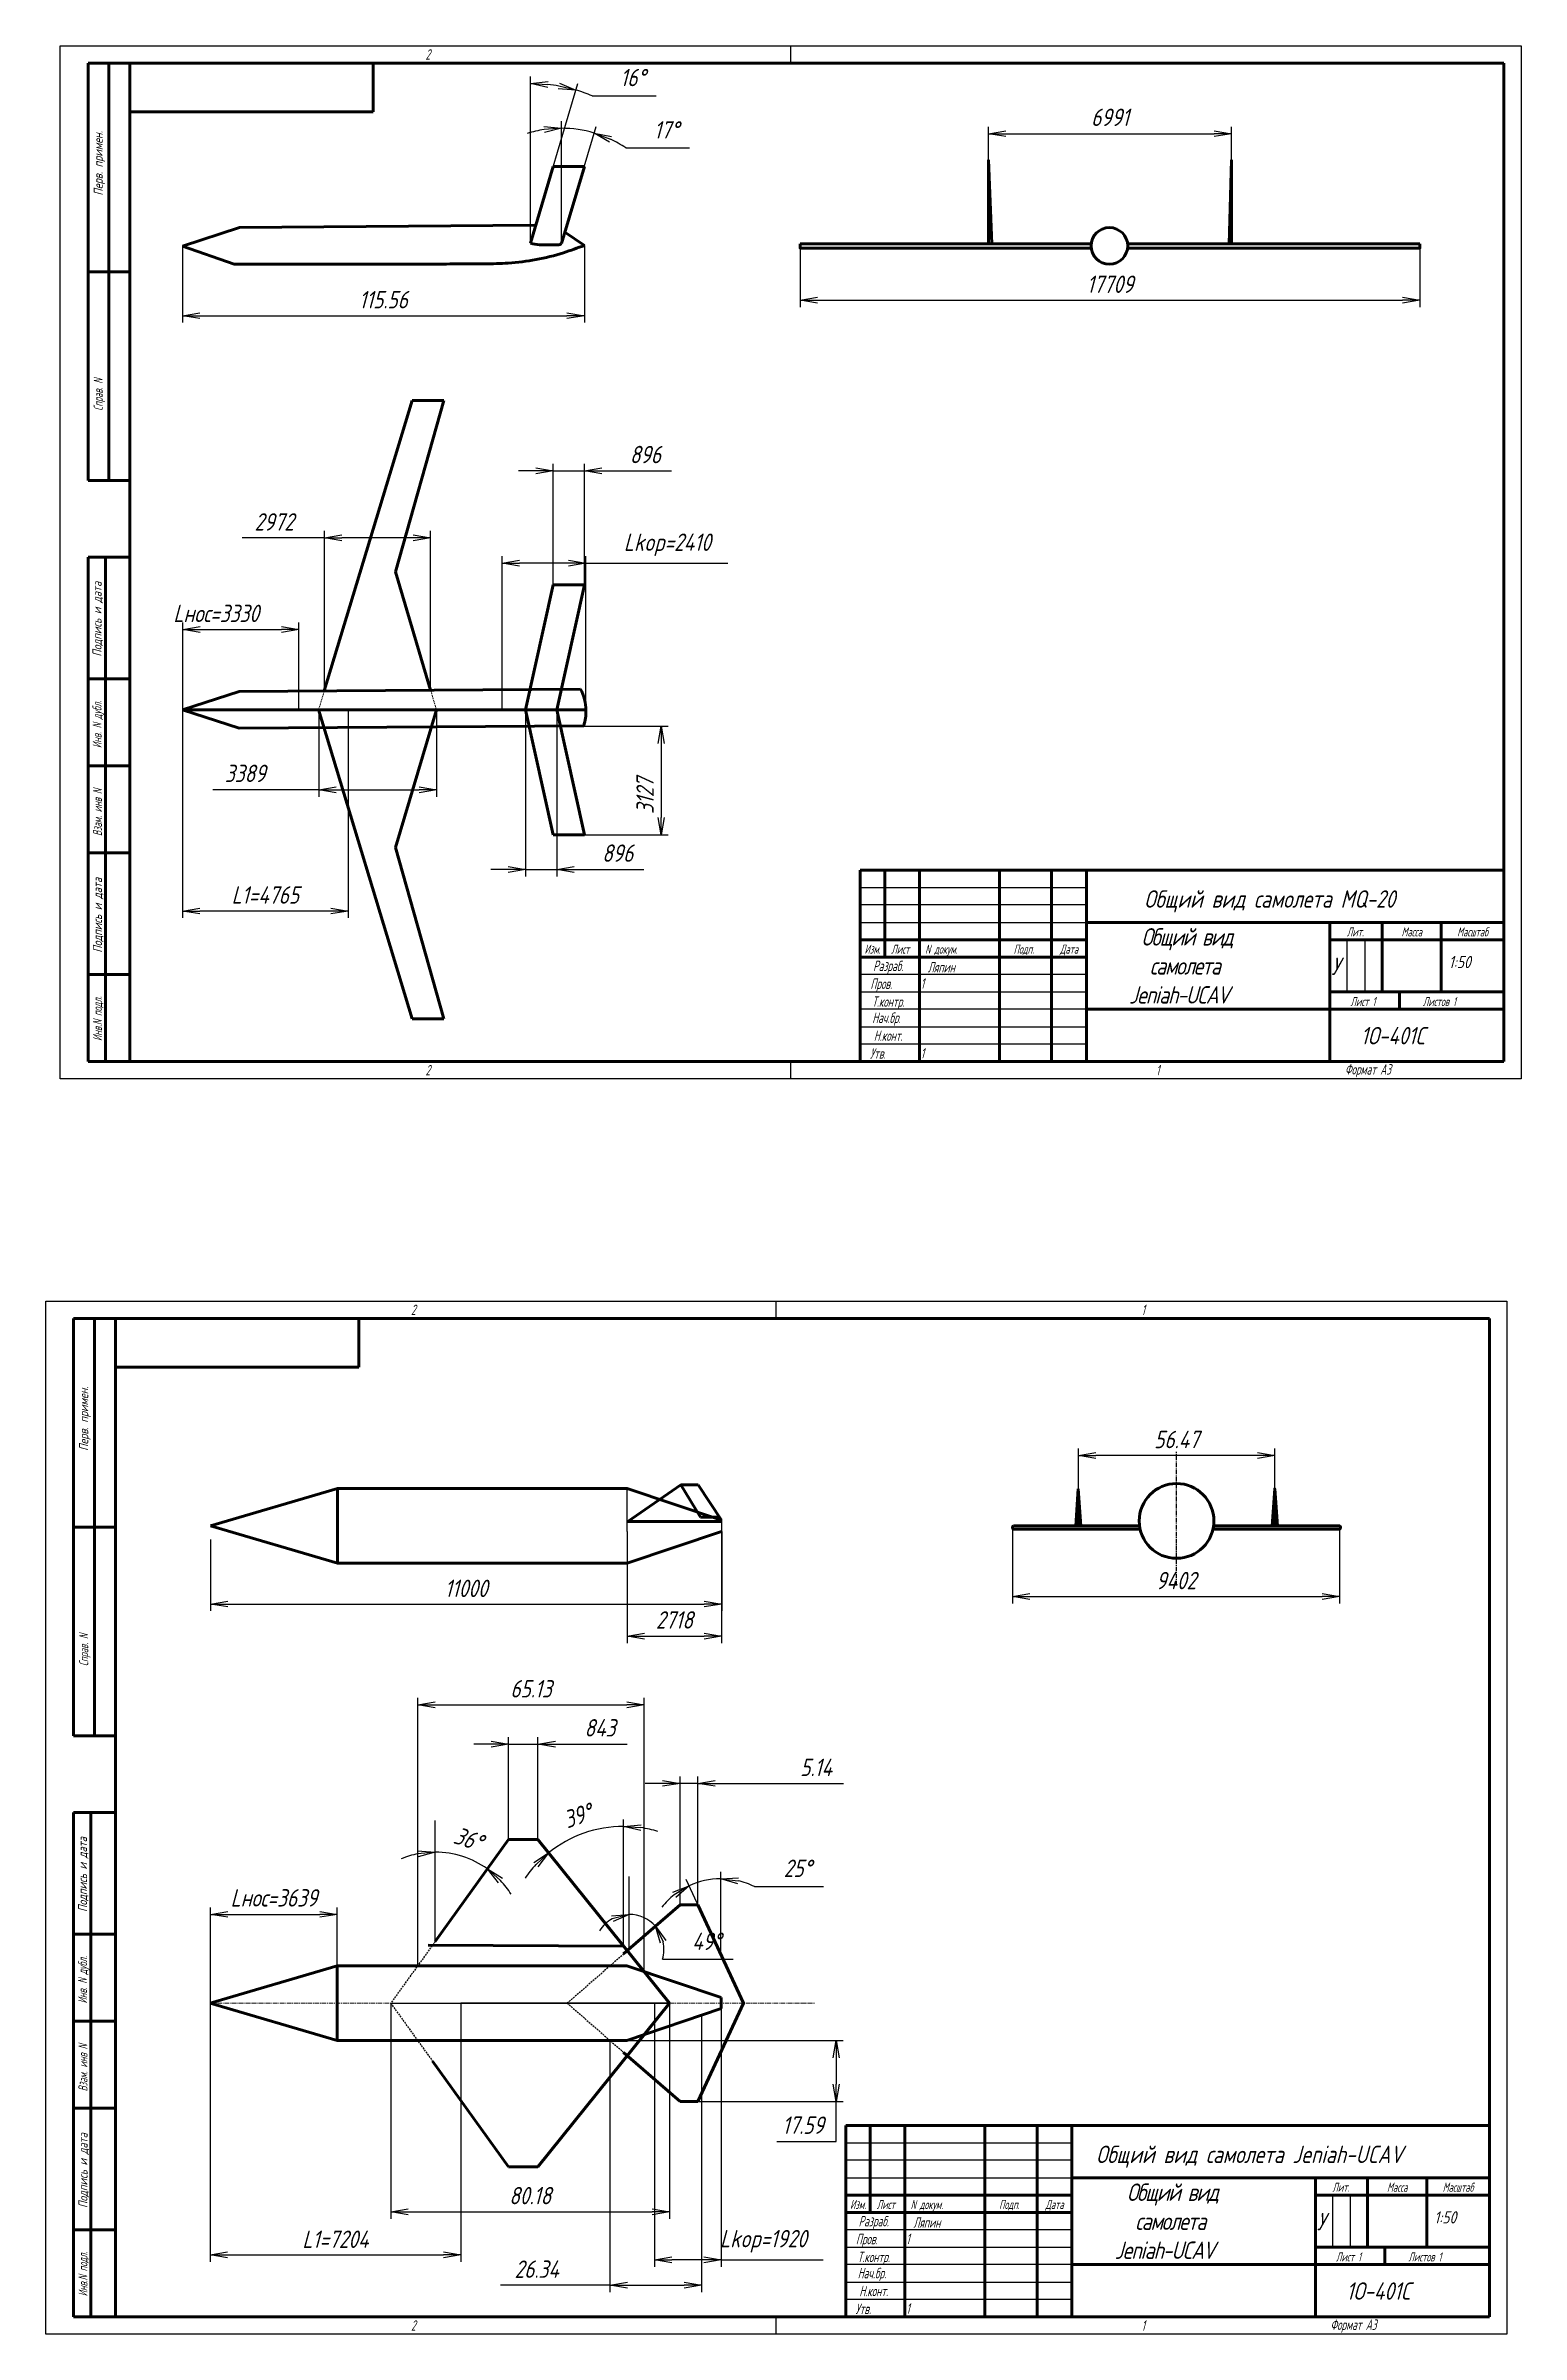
# Model space of a CAD drawing. Header units: millimetres. Extents: x -985956116104 to 1932156, y -552630487266 to 633586.
# Drawn here: x 6639 to 7063, y 37077 to 37735 of the extents above; entities that cross this region are included whole.
import ezdxf
from ezdxf.enums import TextEntityAlignment as Align

# ---------------------------------------------------------------- set-up
doc = ezdxf.new("R2010")
doc.units = ezdxf.units.MM
doc.linetypes.add('CENTER', pattern=[2, 1.25, -0.25, 0.25, -0.25])
doc.linetypes.add('DASHED', pattern=[0.75, 0.5, -0.25])
for name, color, linetype, lineweight in [('_axes (Оси)', 6, 'CENTER', 30), ('_basic (Основной)', 4, 'Continuous', 60), ('_contour (Тонкий)', 7, 'Continuous', 30), ('_invisible (Невидимый)', 1, 'DASHED', 30), ('_remote (Тонкий)', 9, 'Continuous', 30), ('_text (Надписи)', 2, 'Continuous', 30), ('_НЕВИДИМЫЙ', 1, 'DASHED', 20), ('_ОСИ', 6, 'CENTER', 20), ('_ОСНОВНОЙ', 4, 'Continuous', 60)]:
    doc.layers.add(name, color=color, linetype=linetype, lineweight=lineweight)
doc.styles.add('ESKD', font='eskd.shx', dxfattribs={"oblique": 15, "height": 5})
doc.dimstyles.new('ESKD', dxfattribs={"dimtxt": 5, "dimasz": 5, "dimexe": 2, "dimexo": 0, "dimgap": 2, "dimtad": 1, "dimtoh": 1, "dimzin": 12, "dimdsep": 46, "dimtxsty": 'ESKD', "dimblk1": 'OPEN', "dimblk2": 'OPEN', "dimsah": 1, "dimcen": 5, "dimclrd": 256, "dimclre": 256, "dimclrt": 2, "dimadec": 0, "dimazin": 0, "dimtfac": 1, "dimtmove": 0, "dimatfit": 3, "dimldrblk": 'OPEN', "dimfxl": 1, "dimtolj": 1, "dimtzin": 12, "dimlwd": -1, "dimlwe": -1, "dimarcsym": 0})

msp = doc.modelspace()

# ---------------------------------------------------------------- texts
at = {"layer": '_basic (Основной)', "color": 30, "transparency": 33554687, "style": 'ESKD', "oblique": 15}
for s, p in [('Общий вид самолета MQ-20', (6954.38, 37487.173)), ('Общий вид самолета Jeniah-UCAV', (6940.562, 37126.286))]:
    msp.add_text(s, height=5, dxfattribs=at).set_placement(p)
at = {"layer": '_contour (Тонкий)', "color": 2, "transparency": 33554687, "char_height": 5, "attachment_point": 1, "style": 'ESKD'}
for insert in [(6937.754, 37481.283), (6933.587, 37120.397)]:
    msp.add_mtext_dynamic_manual_height_columns('\\pi15.82436;{\\T0.9;Общий вид\\P\\pi18.22485;самолета \\P\\pi12.27308;Jeniah-UCAV}', width=70.09073, gutter_width=12.5, heights=[25.222], dxfattribs=dict(at, insert=insert))
at = {"layer": '_text (Надписи)', "transparency": 33554687, "style": 'ESKD', "oblique": 15, "width": 0.8}
for s, height, p in [('2', 3, (6747.754, 37730.959)), ('N докум.', 2.6, (6891.387, 37473.946)), ('1', 3, (6890.124, 37463.905)), ('Ляпин', 3, (6892.154, 37468.562)), ('2', 3, (6747.754, 37438.959)), ('1', 3, (6890.124, 37443.837)), ('1', 3, (6957.754, 37438.959)), ('Формат А3', 3, (7012.065, 37439.202)), ('2', 3, (6743.587, 37370.073)), ('1', 3, (6953.587, 37370.073)), ('N докум.', 2.6, (6887.22, 37113.059)), ('1', 3, (6885.957, 37103.019)), ('Ляпин', 3, (6887.987, 37107.676)), ('1', 3, (6885.957, 37082.95)), ('2', 3, (6743.587, 37078.073)), ('1', 3, (6953.587, 37078.073)), ('Формат А3', 3, (7007.898, 37078.315))]:
    msp.add_text(s, height=height, dxfattribs=at).set_placement(p)
at = {"layer": '_text (Надписи)', "transparency": 33554687, "style": 'ESKD', "oblique": 15}
for s, p in [('Перв. примен.', (6654.958, 37701.154)), ('Подпись и дата', (6654.628, 37570.107)), ('Подпись и дата', (6654.761, 37484.998)), ('Перв. примен.', (6650.791, 37340.268)), ('Подпись и дата', (6650.46, 37209.221)), ('Подпись и дата', (6650.593, 37124.111))]:
    msp.add_text(s, height=2.6, rotation=90, dxfattribs=at).set_placement(p, align=Align.CENTER)
at = {"layer": '_text (Надписи)', "transparency": 33554687, "style": 'ESKD', "oblique": 15, "width": 0.8}
for s, p in [('Справ. N', (6654.955, 37634.65)), ('Инв. N дубл.', (6654.621, 37539.854)), ('Взам. инв N', (6654.747, 37514.537)), ('Инв.N подл.', (6654.739, 37455.255)), ('Справ. N', (6650.788, 37273.763)), ('Инв. N дубл.', (6650.454, 37178.968)), ('Взам. инв N', (6650.579, 37153.651)), ('Инв.N подл.', (6650.571, 37094.369))]:
    msp.add_text(s, height=2.6, rotation=90, dxfattribs=at).set_placement(p, align=Align.CENTER)
for s, height, p in [('Лит.', 2.6, (7015.044, 37478.916)), ('Масса', 2.6, (7031.266, 37478.916)), ('Масштаб', 2.6, (7048.765, 37478.916)), ('Изм.', 2.6, (6876.254, 37473.959)), ('Лист', 2.6, (6884.254, 37473.959)), ('Подп.', 2.6, (6919.754, 37473.959)), ('Дата', 2.6, (6932.754, 37473.959)), ('Пров.', 3, (6878.754, 37463.817)), ('Разраб.', 3, (6880.754, 37468.959)), ('Т.контр.', 3, (6880.754, 37458.674)), ('Лист 1', 2.6, (7017.241, 37458.887)), ('Листов 1', 2.6, (7039.215, 37458.887)), ('Hач.бр.', 3, (6880.254, 37454.031)), ('H.конт.', 3, (6880.754, 37448.888)), ('Утв.', 3, (6877.754, 37443.745)), ('Лит.', 2.6, (7010.876, 37118.03)), ('Масса', 2.6, (7027.099, 37118.03)), ('Масштаб', 2.6, (7044.598, 37118.03)), ('Изм.', 2.6, (6872.087, 37113.073)), ('Лист', 2.6, (6880.087, 37113.073)), ('Подп.', 2.6, (6915.587, 37113.073)), ('Дата', 2.6, (6928.587, 37113.073)), ('Пров.', 3, (6874.587, 37102.93)), ('Разраб.', 3, (6876.587, 37108.073)), ('Т.контр.', 3, (6876.587, 37097.787)), ('Лист 1', 2.6, (7013.073, 37098)), ('Листов 1', 2.6, (7035.048, 37098)), ('Hач.бр.', 3, (6876.087, 37093.145)), ('Утв.', 3, (6873.587, 37082.859)), ('H.конт.', 3, (6876.587, 37088.002))]:
    msp.add_text(s, height=height, dxfattribs=at).set_placement(p, align=Align.CENTER)
at = {"layer": '_text (Надписи)', "transparency": 33554687, "attachment_point": 1, "style": 'ESKD'}
for s, heights, insert, char_height in [('1:50', [3.5], (7041.91, 37473.302), 3.5), ('У', [0], (7008.181, 37472.845), 5), ('У', [0], (7004.014, 37111.958), 5), ('1:50', [3.5], (7037.743, 37112.416), 3.5)]:
    msp.add_mtext_dynamic_manual_height_columns(s, width=10.69599, gutter_width=25, heights=heights, dxfattribs=dict(at, insert=insert, char_height=char_height))
at = {"layer": '_text (Надписи)', "transparency": 33554687, "char_height": 5, "width": 50.53786, "attachment_point": 1, "line_spacing_factor": 0.857143, "style": 'ESKD'}
for insert in [(7007.754, 37452.877), (7003.587, 37091.99)]:
    msp.add_mtext('\\pi8.87226;1О-401С', dxfattribs=dict(at, insert=insert))

# ---------------------------------------------------------------- blocks, each defined once
blk = doc.blocks.new('_OPEN')
at = {"color": 0, "linetype": 'ByBlock'}
for p, q in [((-1, 0.17), (0, 0)), ((0, 0), (-1, -0.17)), ((0, 0), (-1, 0))]:
    blk.add_line(p, q, dxfattribs=at)
blk = doc.blocks.new('*D270')
at = {"layer": '_contour (Тонкий)', "transparency": 16777216}
for p, q in [((6855.42, 37676.81), (6855.42, 37659.81)), ((7033.65, 37676.81), (7033.65, 37659.81)), ((6860.42, 37661.81), (7028.65, 37661.81))]:
    blk.add_line(p, q, dxfattribs=at)
at = {"layer": 'Defpoints', "color": 0, "transparency": 16777216}
for p in [(6855.42, 37676.81), (7033.65, 37676.81), (7033.65, 37661.81)]:
    blk.add_point(p, dxfattribs=at)
at = {"layer": '_contour (Тонкий)', "transparency": 16777216, "xscale": 5, "yscale": 5, "zscale": 5, "rotation": 180}
blk.add_blockref('_OPEN', (6855.42, 37661.81), dxfattribs=at)
at = {"layer": '_contour (Тонкий)', "transparency": 16777216, "xscale": 5, "yscale": 5, "zscale": 5}
blk.add_blockref('_OPEN', (7033.65, 37661.81), dxfattribs=at)
at = {"layer": '_contour (Тонкий)', "color": 2, "transparency": 16777216, "insert": (6944.53, 37666.41), "char_height": 5, "attachment_point": 5, "style": 'ESKD'}
blk.add_mtext('\\A1;17709', dxfattribs=at)
blk = doc.blocks.new('*D271')
at = {"layer": '_contour (Тонкий)', "transparency": 16777216}
for p, q in [((6909.58, 37702.18), (6909.58, 37711.68)), ((6979.49, 37702.18), (6979.49, 37711.68)), ((6914.58, 37709.68), (6974.49, 37709.68))]:
    blk.add_line(p, q, dxfattribs=at)
at = {"layer": 'Defpoints', "color": 0, "transparency": 16777216}
for p in [(6979.49, 37709.68), (6909.58, 37702.18), (6979.49, 37702.18)]:
    blk.add_point(p, dxfattribs=at)
at = {"layer": '_contour (Тонкий)', "transparency": 16777216, "xscale": 5, "yscale": 5, "zscale": 5, "rotation": 180}
blk.add_blockref('_OPEN', (6909.58, 37709.68), dxfattribs=at)
at = {"layer": '_contour (Тонкий)', "transparency": 16777216, "xscale": 5, "yscale": 5, "zscale": 5}
blk.add_blockref('_OPEN', (6979.49, 37709.68), dxfattribs=at)
at = {"layer": '_contour (Тонкий)', "color": 2, "transparency": 16777216, "insert": (6944.53, 37714.39), "char_height": 5, "attachment_point": 5, "style": 'ESKD'}
blk.add_mtext('\\A1;6991', dxfattribs=at)
blk = doc.blocks.new('*D272')
at = {"layer": '_contour (Тонкий)', "transparency": 16777216}
for p, q in [((6677.87, 37677.41), (6677.87, 37655.36)), ((6793.42, 37677.58), (6793.42, 37655.36)), ((6682.87, 37657.36), (6788.42, 37657.36))]:
    blk.add_line(p, q, dxfattribs=at)
at = {"layer": 'Defpoints', "color": 0, "transparency": 16777216}
for p in [(6677.87, 37677.41), (6793.42, 37677.58), (6793.42, 37657.36)]:
    blk.add_point(p, dxfattribs=at)
at = {"layer": '_contour (Тонкий)', "transparency": 16777216, "xscale": 5, "yscale": 5, "zscale": 5, "rotation": 180}
blk.add_blockref('_OPEN', (6677.87, 37657.36), dxfattribs=at)
at = {"layer": '_contour (Тонкий)', "transparency": 16777216, "xscale": 5, "yscale": 5, "zscale": 5}
blk.add_blockref('_OPEN', (6793.42, 37657.36), dxfattribs=at)
at = {"layer": '_contour (Тонкий)', "color": 2, "transparency": 16777216, "insert": (6735.64, 37661.97), "char_height": 5, "attachment_point": 5, "style": 'ESKD'}
blk.add_mtext('\\A1;115.56', dxfattribs=at)
blk = doc.blocks.new('*D273')
at = {"layer": '_contour (Тонкий)', "transparency": 16777216}
for p, q in [((6685.96, 37305.58), (6685.96, 37284.99)), ((6832.9, 37307.82), (6832.9, 37284.99)), ((6690.96, 37286.99), (6827.9, 37286.99))]:
    blk.add_line(p, q, dxfattribs=at)
at = {"layer": 'Defpoints', "color": 0, "transparency": 16777216}
for p in [(6685.96, 37305.58), (6832.9, 37307.82), (6832.9, 37286.99)]:
    blk.add_point(p, dxfattribs=at)
at = {"layer": '_contour (Тонкий)', "transparency": 16777216, "xscale": 5, "yscale": 5, "zscale": 5, "rotation": 180}
blk.add_blockref('_OPEN', (6685.96, 37286.99), dxfattribs=at)
at = {"layer": '_contour (Тонкий)', "transparency": 16777216, "xscale": 5, "yscale": 5, "zscale": 5}
blk.add_blockref('_OPEN', (6832.9, 37286.99), dxfattribs=at)
at = {"layer": '_contour (Тонкий)', "color": 2, "transparency": 16777216, "insert": (6759.43, 37291.49), "char_height": 5, "attachment_point": 5, "style": 'ESKD'}
blk.add_mtext('\\A1;11000', dxfattribs=at)
blk = doc.blocks.new('*D274')
at = {"layer": '_contour (Тонкий)', "transparency": 16777216}
for p, q in [((6916.52, 37309.01), (6916.52, 37287.14)), ((7010.53, 37308.54), (7010.53, 37287.14)), ((6921.52, 37289.14), (7005.53, 37289.14))]:
    blk.add_line(p, q, dxfattribs=at)
at = {"layer": 'Defpoints', "color": 0, "transparency": 16777216}
for p in [(6916.52, 37309.01), (7010.53, 37308.54), (7010.53, 37289.14)]:
    blk.add_point(p, dxfattribs=at)
at = {"layer": '_contour (Тонкий)', "transparency": 16777216, "xscale": 5, "yscale": 5, "zscale": 5, "rotation": 180}
blk.add_blockref('_OPEN', (6916.52, 37289.14), dxfattribs=at)
at = {"layer": '_contour (Тонкий)', "transparency": 16777216, "xscale": 5, "yscale": 5, "zscale": 5}
blk.add_blockref('_OPEN', (7010.53, 37289.14), dxfattribs=at)
at = {"layer": '_contour (Тонкий)', "color": 2, "transparency": 16777216, "insert": (6963.52, 37293.74), "char_height": 5, "attachment_point": 5, "style": 'ESKD'}
blk.add_mtext('\\A1;9402', dxfattribs=at)
blk = doc.blocks.new('*D275')
at = {"layer": '_contour (Тонкий)', "transparency": 16777216}
for p, q in [((6832.89, 37311.06), (6832.89, 37275.74)), ((6805.72, 37307.85), (6805.72, 37275.74)), ((6810.72, 37277.74), (6827.89, 37277.74))]:
    blk.add_line(p, q, dxfattribs=at)
at = {"layer": 'Defpoints', "color": 0, "transparency": 16777216}
for p in [(6832.89, 37311.06), (6805.72, 37307.85), (6832.89, 37277.74)]:
    blk.add_point(p, dxfattribs=at)
at = {"layer": '_contour (Тонкий)', "transparency": 16777216, "xscale": 5, "yscale": 5, "zscale": 5, "rotation": 180}
blk.add_blockref('_OPEN', (6805.72, 37277.74), dxfattribs=at)
at = {"layer": '_contour (Тонкий)', "transparency": 16777216, "xscale": 5, "yscale": 5, "zscale": 5}
blk.add_blockref('_OPEN', (6832.89, 37277.74), dxfattribs=at)
at = {"layer": '_contour (Тонкий)', "color": 2, "transparency": 16777216, "insert": (6819.3, 37282.42), "char_height": 5, "attachment_point": 5, "style": 'ESKD'}
blk.add_mtext('\\A1;2718', dxfattribs=at)
blk = doc.blocks.new('*D276')
at = {"layer": '_contour (Тонкий)', "transparency": 16777216}
for p, q in [((6750.55, 37191.28), (6750.55, 37217.67)), ((6758.98, 37201.69), (6766.74, 37212.45))]:
    blk.add_line(p, q, dxfattribs=at)
for start, end in [(101.1721, 112.3442), (54.21405, 90), (31.86985, 43.04195)]:
    blk.add_arc((6750.55, 37189.99), 25.68, start, end, dxfattribs=at)
at = {"layer": '_contour (Тонкий)', "transparency": 16777216, "xscale": 5, "yscale": 5, "zscale": 5}
for p, rotation in [((6750.55, 37215.67), 5.586049791328008), ((6765.57, 37210.83), 138.62800264393)]:
    blk.add_blockref('_OPEN', p, dxfattribs=dict(at, rotation=rotation))
at = {"layer": '_contour (Тонкий)', "color": 2, "transparency": 16777216, "insert": (6760.07, 37219.47), "char_height": 5, "attachment_point": 5, "rotation": 342.10703, "style": 'ESKD'}
blk.add_mtext('\\A1;36%%d', dxfattribs=at)
blk = doc.blocks.new('*D277')
at = {"layer": '_contour (Тонкий)', "transparency": 16777216}
for p, q in [((6804.7, 37190.4), (6804.7, 37225.07)), ((6803.63, 37190.02), (6781.9, 37217.03))]:
    blk.add_line(p, q, dxfattribs=at)
for start, end in [(90, 128.81783), (73.3228, 81.6614), (137.15643, 145.49503)]:
    blk.add_arc((6804.7, 37188.68), 34.39, start, end, dxfattribs=at)
at = {"layer": '_contour (Тонкий)', "transparency": 16777216, "xscale": 5, "yscale": 5, "zscale": 5}
for p, rotation in [((6804.7, 37223.07), 175.8306999131083), ((6783.15, 37215.47), 42.98712935867143)]:
    blk.add_blockref('_OPEN', p, dxfattribs=dict(at, rotation=rotation))
at = {"layer": '_contour (Тонкий)', "color": 2, "transparency": 16777216, "insert": (6791.52, 37226.11), "char_height": 5, "attachment_point": 5, "rotation": 19.40891, "style": 'ESKD'}
blk.add_mtext('\\A1;39%%d', dxfattribs=at)
blk = doc.blocks.new('*D278')
at = {"layer": '_contour (Тонкий)', "transparency": 16777216}
for p, q in [((6806.29, 37188.26), (6806.29, 37199.77)), ((6813.79, 37194.31), (6815.33, 37195.66)), ((6815.87, 37184.88), (6836.24, 37184.88))]:
    blk.add_line(p, q, dxfattribs=at)
for start, end in [(41.13241, 90), (118.93243, 147.86486), (343.26755, 12.19998)]:
    blk.add_arc((6806.29, 37187.76), 10.01, start, end, dxfattribs=at)
at = {"layer": '_contour (Тонкий)', "transparency": 16777216, "xscale": 5, "yscale": 5, "zscale": 5}
for p, rotation in [((6806.29, 37197.77), 14.4662155328164), ((6813.83, 37194.34), 116.6661963225916)]:
    blk.add_blockref('_OPEN', p, dxfattribs=dict(at, rotation=rotation))
at = {"layer": '_contour (Тонкий)', "color": 2, "transparency": 16777216, "insert": (6828.55, 37190.04), "char_height": 5, "attachment_point": 5, "style": 'ESKD'}
blk.add_mtext('\\A1;49%%d', dxfattribs=at)
blk = doc.blocks.new('*D279')
at = {"layer": '_contour (Тонкий)', "transparency": 16777216}
for p, q in [((6832.18, 37187.37), (6822.68, 37207.82)), ((6832.63, 37187.47), (6832.63, 37210.02)), ((6842.3, 37205.74), (6862.16, 37205.74))]:
    blk.add_line(p, q, dxfattribs=at)
for start, end in [(90, 114.91635), (63.45447, 76.72724), (128.18912, 141.46188)]:
    blk.add_arc((6832.63, 37186.39), 21.63, start, end, dxfattribs=at)
at = {"layer": '_contour (Тонкий)', "transparency": 16777216, "xscale": 5, "yscale": 5, "zscale": 5}
for p, rotation in [((6823.52, 37206.01), 31.55273301122318), ((6832.63, 37208.02), 173.3636175956976)]:
    blk.add_blockref('_OPEN', p, dxfattribs=dict(at, rotation=rotation))
at = {"layer": '_contour (Тонкий)', "color": 2, "transparency": 16777216, "insert": (6854.73, 37211.01), "char_height": 5, "attachment_point": 5, "style": 'ESKD'}
blk.add_mtext('\\A1;25%%d', dxfattribs=at)
blk = doc.blocks.new('*D280')
at = {"layer": '_contour (Тонкий)', "transparency": 16777216}
for p, q in [((6766.66, 37246.69), (6761.66, 37246.69)), ((6771.66, 37219.28), (6771.66, 37248.69)), ((6771.66, 37246.69), (6780.09, 37246.69)), ((6780.09, 37219.28), (6780.09, 37248.69)), ((6785.09, 37246.69), (6805.69, 37246.69))]:
    blk.add_line(p, q, dxfattribs=at)
at = {"layer": 'Defpoints', "color": 0, "transparency": 16777216}
for p in [(6780.09, 37246.69), (6771.66, 37219.28), (6780.09, 37219.28)]:
    blk.add_point(p, dxfattribs=at)
at = {"layer": '_contour (Тонкий)', "transparency": 16777216, "xscale": 5, "yscale": 5, "zscale": 5}
blk.add_blockref('_OPEN', (6771.66, 37246.69), dxfattribs=at)
at = {"layer": '_contour (Тонкий)', "transparency": 16777216, "xscale": 5, "yscale": 5, "zscale": 5, "rotation": 180}
blk.add_blockref('_OPEN', (6780.09, 37246.69), dxfattribs=at)
at = {"layer": '_contour (Тонкий)', "color": 2, "transparency": 16777216, "insert": (6797.89, 37251.4), "char_height": 5, "attachment_point": 5, "style": 'ESKD'}
blk.add_mtext('\\A1;843', dxfattribs=at)
blk = doc.blocks.new('*D281')
at = {"layer": '_contour (Тонкий)', "transparency": 16777216}
for p, q in [((6935.43, 37320.11), (6935.43, 37331.69)), ((6986.89, 37329.69), (6940.43, 37329.69)), ((6991.89, 37320.11), (6991.89, 37331.69))]:
    blk.add_line(p, q, dxfattribs=at)
at = {"layer": 'Defpoints', "color": 0, "transparency": 16777216}
for p in [(6935.43, 37329.69), (6935.43, 37320.11), (6991.89, 37320.11)]:
    blk.add_point(p, dxfattribs=at)
at = {"layer": '_contour (Тонкий)', "transparency": 16777216, "xscale": 5, "yscale": 5, "zscale": 5, "rotation": 180}
blk.add_blockref('_OPEN', (6935.43, 37329.69), dxfattribs=at)
at = {"layer": '_contour (Тонкий)', "transparency": 16777216, "xscale": 5, "yscale": 5, "zscale": 5}
blk.add_blockref('_OPEN', (6991.89, 37329.69), dxfattribs=at)
at = {"layer": '_contour (Тонкий)', "color": 2, "transparency": 16777216, "insert": (6963.66, 37334.29), "char_height": 5, "attachment_point": 5, "style": 'ESKD'}
blk.add_mtext('\\A1;56.47', dxfattribs=at)
blk = doc.blocks.new('*D363')
at = {"layer": '_contour (Тонкий)', "transparency": 16777216}
for p, q in [((6718.67, 37593.48), (6695.07, 37593.48)), ((6718.67, 37549.5), (6718.67, 37595.48)), ((6744.22, 37593.48), (6723.67, 37593.48)), ((6749.22, 37549.71), (6749.22, 37595.48))]:
    blk.add_line(p, q, dxfattribs=at)
at = {"layer": 'Defpoints', "color": 0, "transparency": 16777216}
for p in [(6718.67, 37593.48), (6718.67, 37549.5), (6749.22, 37549.71)]:
    blk.add_point(p, dxfattribs=at)
at = {"layer": '_contour (Тонкий)', "transparency": 16777216, "xscale": 5, "yscale": 5, "zscale": 5, "rotation": 180}
blk.add_blockref('_OPEN', (6718.67, 37593.48), dxfattribs=at)
at = {"layer": '_contour (Тонкий)', "transparency": 16777216, "xscale": 5, "yscale": 5, "zscale": 5}
blk.add_blockref('_OPEN', (6749.22, 37593.48), dxfattribs=at)
at = {"layer": '_contour (Тонкий)', "color": 2, "transparency": 16777216, "insert": (6704.24, 37598.09), "char_height": 5, "attachment_point": 5, "style": 'ESKD'}
blk.add_mtext('\\A1;2972', dxfattribs=at)
blk = doc.blocks.new('*D364')
at = {"layer": '_contour (Тонкий)', "transparency": 16777216}
for p, q in [((6717.06, 37544.03), (6717.06, 37519.06)), ((6750.89, 37544.03), (6750.89, 37519.06)), ((6717.06, 37521.06), (6686.6, 37521.06)), ((6722.06, 37521.06), (6745.89, 37521.06))]:
    blk.add_line(p, q, dxfattribs=at)
at = {"layer": 'Defpoints', "color": 0, "transparency": 16777216}
for p in [(6717.06, 37544.03), (6750.89, 37544.03), (6750.89, 37521.06)]:
    blk.add_point(p, dxfattribs=at)
at = {"layer": '_contour (Тонкий)', "transparency": 16777216, "xscale": 5, "yscale": 5, "zscale": 5, "rotation": 180}
blk.add_blockref('_OPEN', (6717.06, 37521.06), dxfattribs=at)
at = {"layer": '_contour (Тонкий)', "transparency": 16777216, "xscale": 5, "yscale": 5, "zscale": 5}
blk.add_blockref('_OPEN', (6750.89, 37521.06), dxfattribs=at)
at = {"layer": '_contour (Тонкий)', "color": 2, "transparency": 16777216, "insert": (6695.9, 37525.79), "char_height": 5, "attachment_point": 5, "style": 'ESKD'}
blk.add_mtext('\\A1;3389', dxfattribs=at)
blk = doc.blocks.new('*D365')
at = {"layer": '_contour (Тонкий)', "transparency": 16777216}
for p, q in [((6777.55, 37539.39), (6817.52, 37539.39)), ((6815.52, 37534.39), (6815.52, 37513.12)), ((6784.62, 37508.12), (6817.52, 37508.12))]:
    blk.add_line(p, q, dxfattribs=at)
at = {"layer": 'Defpoints', "color": 0, "transparency": 16777216}
for p in [(6777.55, 37539.39), (6784.62, 37508.12), (6815.52, 37508.12)]:
    blk.add_point(p, dxfattribs=at)
at = {"layer": '_contour (Тонкий)', "transparency": 16777216, "xscale": 5, "yscale": 5, "zscale": 5}
for p, rotation in [((6815.52, 37539.39), 90), ((6815.52, 37508.12), 270)]:
    blk.add_blockref('_OPEN', p, dxfattribs=dict(at, rotation=rotation))
at = {"layer": '_contour (Тонкий)', "color": 2, "transparency": 16777216, "insert": (6810.89, 37519.3), "char_height": 5, "attachment_point": 5, "rotation": 90, "style": 'ESKD'}
blk.add_mtext('\\A1;3127', dxfattribs=at)
blk = doc.blocks.new('*D366')
at = {"layer": '_contour (Тонкий)', "transparency": 16777216}
for p, q in [((6776.51, 37544.07), (6776.51, 37496.15)), ((6785.47, 37544.07), (6785.47, 37496.15)), ((6771.51, 37498.15), (6766.51, 37498.15)), ((6776.51, 37498.15), (6785.47, 37498.15)), ((6790.47, 37498.15), (6810.52, 37498.15))]:
    blk.add_line(p, q, dxfattribs=at)
at = {"layer": 'Defpoints', "color": 0, "transparency": 16777216}
for p in [(6776.51, 37544.07), (6785.47, 37544.07), (6785.47, 37498.15)]:
    blk.add_point(p, dxfattribs=at)
at = {"layer": '_contour (Тонкий)', "transparency": 16777216, "xscale": 5, "yscale": 5, "zscale": 5}
blk.add_blockref('_OPEN', (6776.51, 37498.15), dxfattribs=at)
at = {"layer": '_contour (Тонкий)', "transparency": 16777216, "xscale": 5, "yscale": 5, "zscale": 5, "rotation": 180}
blk.add_blockref('_OPEN', (6785.47, 37498.15), dxfattribs=at)
at = {"layer": '_contour (Тонкий)', "color": 2, "transparency": 16777216, "insert": (6802.99, 37502.86), "char_height": 5, "attachment_point": 5, "style": 'ESKD'}
blk.add_mtext('\\A1;896', dxfattribs=at)
blk = doc.blocks.new('*D367')
at = {"layer": '_contour (Тонкий)', "transparency": 16777216}
for p, q in [((6678.02, 37544.03), (6678.02, 37569.15)), ((6683.02, 37567.15), (6706.32, 37567.15)), ((6711.32, 37544.03), (6711.32, 37569.15))]:
    blk.add_line(p, q, dxfattribs=at)
at = {"layer": 'Defpoints', "color": 0, "transparency": 16777216}
for p in [(6711.32, 37567.15), (6678.02, 37544.03), (6711.32, 37544.03)]:
    blk.add_point(p, dxfattribs=at)
at = {"layer": '_contour (Тонкий)', "transparency": 16777216, "xscale": 5, "yscale": 5, "zscale": 5, "rotation": 180}
blk.add_blockref('_OPEN', (6678.02, 37567.15), dxfattribs=at)
at = {"layer": '_contour (Тонкий)', "transparency": 16777216, "xscale": 5, "yscale": 5, "zscale": 5}
blk.add_blockref('_OPEN', (6711.32, 37567.15), dxfattribs=at)
at = {"layer": '_contour (Тонкий)', "color": 2, "transparency": 16777216, "insert": (6687.56, 37571.78), "char_height": 5, "attachment_point": 5, "style": 'ESKD'}
blk.add_mtext('\\A1;Lнос=3330', dxfattribs=at)
blk = doc.blocks.new('*D368')
at = {"layer": '_contour (Тонкий)', "transparency": 16777216}
for p, q in [((6769.75, 37544.07), (6769.75, 37588.24)), ((6788.85, 37586.24), (6774.75, 37586.24)), ((6793.85, 37544.07), (6793.85, 37588.24)), ((6793.85, 37586.24), (6834.69, 37586.24))]:
    blk.add_line(p, q, dxfattribs=at)
at = {"layer": 'Defpoints', "color": 0, "transparency": 16777216}
for p in [(6769.75, 37586.24), (6769.75, 37544.07), (6793.85, 37544.07)]:
    blk.add_point(p, dxfattribs=at)
at = {"layer": '_contour (Тонкий)', "transparency": 16777216, "xscale": 5, "yscale": 5, "zscale": 5, "rotation": 180}
blk.add_blockref('_OPEN', (6769.75, 37586.24), dxfattribs=at)
at = {"layer": '_contour (Тонкий)', "transparency": 16777216, "xscale": 5, "yscale": 5, "zscale": 5}
blk.add_blockref('_OPEN', (6793.85, 37586.24), dxfattribs=at)
at = {"layer": '_contour (Тонкий)', "color": 2, "transparency": 16777216, "insert": (6817.27, 37591.49), "char_height": 5, "attachment_point": 5, "style": 'ESKD'}
blk.add_mtext('\\A1;Lkop=2410', dxfattribs=at)
blk = doc.blocks.new('*D369')
at = {"layer": '_contour (Тонкий)', "transparency": 16777216}
for p, q in [((6745.51, 37183), (6745.51, 37260)), ((6750.51, 37258), (6805.64, 37258)), ((6810.64, 37181.3), (6810.64, 37260))]:
    blk.add_line(p, q, dxfattribs=at)
at = {"layer": 'Defpoints', "color": 0, "transparency": 16777216}
for p in [(6810.64, 37258), (6745.51, 37183), (6810.64, 37181.3)]:
    blk.add_point(p, dxfattribs=at)
at = {"layer": '_contour (Тонкий)', "transparency": 16777216, "xscale": 5, "yscale": 5, "zscale": 5, "rotation": 180}
blk.add_blockref('_OPEN', (6745.51, 37258), dxfattribs=at)
at = {"layer": '_contour (Тонкий)', "transparency": 16777216, "xscale": 5, "yscale": 5, "zscale": 5}
blk.add_blockref('_OPEN', (6810.64, 37258), dxfattribs=at)
at = {"layer": '_contour (Тонкий)', "color": 2, "transparency": 16777216, "insert": (6778.08, 37262.63), "char_height": 5, "attachment_point": 5, "style": 'ESKD'}
blk.add_mtext('\\A1;65.13', dxfattribs=at)
blk = doc.blocks.new('*D370')
at = {"layer": '_contour (Тонкий)', "transparency": 16777216}
for p, q in [((6737.75, 37172.24), (6737.75, 37110.24)), ((6817.93, 37172.24), (6817.93, 37110.24)), ((6742.75, 37112.24), (6812.93, 37112.24))]:
    blk.add_line(p, q, dxfattribs=at)
at = {"layer": 'Defpoints', "color": 0, "transparency": 16777216}
for p in [(6737.75, 37172.24), (6817.93, 37172.24), (6817.93, 37112.24)]:
    blk.add_point(p, dxfattribs=at)
at = {"layer": '_contour (Тонкий)', "transparency": 16777216, "xscale": 5, "yscale": 5, "zscale": 5, "rotation": 180}
blk.add_blockref('_OPEN', (6737.75, 37112.24), dxfattribs=at)
at = {"layer": '_contour (Тонкий)', "transparency": 16777216, "xscale": 5, "yscale": 5, "zscale": 5}
blk.add_blockref('_OPEN', (6817.93, 37112.24), dxfattribs=at)
at = {"layer": '_contour (Тонкий)', "color": 2, "transparency": 16777216, "insert": (6777.84, 37116.92), "char_height": 5, "attachment_point": 5, "style": 'ESKD'}
blk.add_mtext('\\A1;80.18', dxfattribs=at)
blk = doc.blocks.new('*D371')
at = {"layer": '_contour (Тонкий)', "transparency": 16777216}
for p, q in [((6685.96, 37172.24), (6685.96, 37199.78)), ((6690.96, 37197.78), (6717.35, 37197.78)), ((6722.35, 37172.26), (6722.35, 37199.78))]:
    blk.add_line(p, q, dxfattribs=at)
at = {"layer": 'Defpoints', "color": 0, "transparency": 16777216}
for p in [(6722.35, 37197.78), (6685.96, 37172.24), (6722.35, 37172.26)]:
    blk.add_point(p, dxfattribs=at)
at = {"layer": '_contour (Тонкий)', "transparency": 16777216, "xscale": 5, "yscale": 5, "zscale": 5, "rotation": 180}
blk.add_blockref('_OPEN', (6685.96, 37197.78), dxfattribs=at)
at = {"layer": '_contour (Тонкий)', "transparency": 16777216, "xscale": 5, "yscale": 5, "zscale": 5}
blk.add_blockref('_OPEN', (6722.35, 37197.78), dxfattribs=at)
at = {"layer": '_contour (Тонкий)', "color": 2, "transparency": 16777216, "insert": (6704.16, 37202.52), "char_height": 5, "attachment_point": 5, "style": 'ESKD'}
blk.add_mtext('\\A1;Lнос=3639', dxfattribs=at)
blk = doc.blocks.new('*D372')
at = {"layer": '_contour (Тонкий)', "transparency": 16777216}
for p, q in [((6813.57, 37172.24), (6813.57, 37096.45)), ((6832.77, 37172.26), (6832.77, 37096.45)), ((6827.77, 37098.45), (6818.57, 37098.45)), ((6832.77, 37098.45), (6862.06, 37098.45))]:
    blk.add_line(p, q, dxfattribs=at)
at = {"layer": 'Defpoints', "color": 0, "transparency": 16777216}
for p in [(6813.57, 37172.24), (6832.77, 37172.26), (6813.57, 37098.45)]:
    blk.add_point(p, dxfattribs=at)
at = {"layer": '_contour (Тонкий)', "transparency": 16777216, "xscale": 5, "yscale": 5, "zscale": 5, "rotation": 180}
blk.add_blockref('_OPEN', (6813.57, 37098.45), dxfattribs=at)
at = {"layer": '_contour (Тонкий)', "transparency": 16777216, "xscale": 5, "yscale": 5, "zscale": 5}
blk.add_blockref('_OPEN', (6832.77, 37098.45), dxfattribs=at)
at = {"layer": '_contour (Тонкий)', "color": 2, "transparency": 16777216, "insert": (6844.89, 37103.8), "char_height": 5, "attachment_point": 5, "style": 'ESKD'}
blk.add_mtext('\\A1;Lkop=1920', dxfattribs=at)
blk = doc.blocks.new('*D426')
at = {"layer": '_contour (Тонкий)', "transparency": 16777216}
for p, q in [((6677.86, 37544.07), (6677.86, 37484.22)), ((6725.51, 37544.07), (6725.51, 37484.22)), ((6720.51, 37486.22), (6682.86, 37486.22))]:
    blk.add_line(p, q, dxfattribs=at)
at = {"layer": 'Defpoints', "color": 0, "transparency": 16777216}
for p in [(6677.86, 37544.07), (6725.51, 37544.07), (6677.86, 37486.22)]:
    blk.add_point(p, dxfattribs=at)
at = {"layer": '_contour (Тонкий)', "transparency": 16777216, "xscale": 5, "yscale": 5, "zscale": 5, "rotation": 180}
blk.add_blockref('_OPEN', (6677.86, 37486.22), dxfattribs=at)
at = {"layer": '_contour (Тонкий)', "transparency": 16777216, "xscale": 5, "yscale": 5, "zscale": 5}
blk.add_blockref('_OPEN', (6725.51, 37486.22), dxfattribs=at)
at = {"layer": '_contour (Тонкий)', "color": 2, "transparency": 16777216, "insert": (6701.69, 37490.83), "char_height": 5, "attachment_point": 5, "style": 'ESKD'}
blk.add_mtext('\\A1;L1=4765', dxfattribs=at)
blk = doc.blocks.new('*D427')
at = {"layer": '_contour (Тонкий)', "transparency": 16777216}
for p, q in [((6685.84, 37172.26), (6685.84, 37097.88)), ((6757.88, 37172.24), (6757.88, 37097.88)), ((6690.84, 37099.88), (6752.88, 37099.88))]:
    blk.add_line(p, q, dxfattribs=at)
at = {"layer": 'Defpoints', "color": 0, "transparency": 16777216}
for p in [(6685.84, 37172.26), (6757.88, 37172.24), (6757.88, 37099.88)]:
    blk.add_point(p, dxfattribs=at)
at = {"layer": '_contour (Тонкий)', "transparency": 16777216, "xscale": 5, "yscale": 5, "zscale": 5, "rotation": 180}
blk.add_blockref('_OPEN', (6685.84, 37099.88), dxfattribs=at)
at = {"layer": '_contour (Тонкий)', "transparency": 16777216, "xscale": 5, "yscale": 5, "zscale": 5}
blk.add_blockref('_OPEN', (6757.88, 37099.88), dxfattribs=at)
at = {"layer": '_contour (Тонкий)', "color": 2, "transparency": 16777216, "insert": (6721.86, 37104.38), "char_height": 5, "attachment_point": 5, "style": 'ESKD'}
blk.add_mtext('\\A1;L1=7204', dxfattribs=at)
blk = doc.blocks.new('*D429')
at = {"layer": '_contour (Тонкий)', "transparency": 16777216}
for p, q in [((6827.12, 37168.77), (6827.12, 37089.15)), ((6800.78, 37161.52), (6800.78, 37089.15)), ((6800.78, 37091.15), (6769.29, 37091.15)), ((6805.78, 37091.15), (6822.12, 37091.15))]:
    blk.add_line(p, q, dxfattribs=at)
at = {"layer": 'Defpoints', "color": 0, "transparency": 16777216}
for p in [(6827.12, 37168.77), (6800.78, 37161.52), (6827.12, 37091.15)]:
    blk.add_point(p, dxfattribs=at)
at = {"layer": '_contour (Тонкий)', "transparency": 16777216, "xscale": 5, "yscale": 5, "zscale": 5, "rotation": 180}
blk.add_blockref('_OPEN', (6800.78, 37091.15), dxfattribs=at)
at = {"layer": '_contour (Тонкий)', "transparency": 16777216, "xscale": 5, "yscale": 5, "zscale": 5}
blk.add_blockref('_OPEN', (6827.12, 37091.15), dxfattribs=at)
at = {"layer": '_contour (Тонкий)', "color": 2, "transparency": 16777216, "insert": (6779.71, 37095.78), "char_height": 5, "attachment_point": 5, "style": 'ESKD'}
blk.add_mtext('\\A1;26.34', dxfattribs=at)
blk = doc.blocks.new('*D430')
at = {"layer": '_contour (Тонкий)', "transparency": 16777216}
for p, q in [((6820.92, 37200.54), (6820.92, 37237.44)), ((6826.06, 37200.54), (6826.06, 37237.44)), ((6815.92, 37235.44), (6810.92, 37235.44)), ((6826.06, 37235.44), (6820.92, 37235.44)), ((6826.06, 37235.44), (6867.96, 37235.44)), ((6831.06, 37235.44), (6836.06, 37235.44))]:
    blk.add_line(p, q, dxfattribs=at)
at = {"layer": 'Defpoints', "color": 0, "transparency": 16777216}
for p in [(6820.92, 37235.44), (6820.92, 37200.54), (6826.06, 37200.54)]:
    blk.add_point(p, dxfattribs=at)
at = {"layer": '_contour (Тонкий)', "transparency": 16777216, "xscale": 5, "yscale": 5, "zscale": 5}
blk.add_blockref('_OPEN', (6820.92, 37235.44), dxfattribs=at)
at = {"layer": '_contour (Тонкий)', "transparency": 16777216, "xscale": 5, "yscale": 5, "zscale": 5, "rotation": 180}
blk.add_blockref('_OPEN', (6826.06, 37235.44), dxfattribs=at)
at = {"layer": '_contour (Тонкий)', "color": 2, "transparency": 16777216, "insert": (6860.04, 37240.04), "char_height": 5, "attachment_point": 5, "style": 'ESKD'}
blk.add_mtext('\\A1;5.14', dxfattribs=at)
blk = doc.blocks.new('*D431')
at = {"layer": '_contour (Тонкий)', "transparency": 16777216}
for p, q in [((6800.78, 37161.52), (6867.83, 37161.52)), ((6865.83, 37156.52), (6865.83, 37148.94)), ((6826.06, 37143.94), (6867.83, 37143.94)), ((6865.83, 37132.47), (6865.83, 37143.94)), ((6848.72, 37132.47), (6865.83, 37132.47))]:
    blk.add_line(p, q, dxfattribs=at)
at = {"layer": 'Defpoints', "color": 0, "transparency": 16777216}
for p in [(6800.78, 37161.52), (6826.06, 37143.94), (6865.83, 37143.94)]:
    blk.add_point(p, dxfattribs=at)
at = {"layer": '_contour (Тонкий)', "transparency": 16777216, "xscale": 5, "yscale": 5, "zscale": 5}
for p, rotation in [((6865.83, 37161.52), 90), ((6865.83, 37143.94), 270)]:
    blk.add_blockref('_OPEN', p, dxfattribs=dict(at, rotation=rotation))
at = {"layer": '_contour (Тонкий)', "color": 2, "transparency": 16777216, "insert": (6856.28, 37137.18), "char_height": 5, "attachment_point": 5, "style": 'ESKD'}
blk.add_mtext('\\A1;17.59', dxfattribs=at)
blk = doc.blocks.new('*D502')
at = {"layer": '_contour (Тонкий)', "transparency": 16777216}
for p, q in [((6777.94, 37680.48), (6777.94, 37726.12)), ((6778.59, 37680.38), (6791.52, 37724.16)), ((6795.66, 37720.56), (6814.02, 37720.56))]:
    blk.add_line(p, q, dxfattribs=at)
for start, end in [(79.79128, 83.7605), (67.31228, 73.55178)]:
    blk.add_arc((6777.94, 37678.18), 45.94, start, end, dxfattribs=at)
at = {"layer": '_contour (Тонкий)', "transparency": 16777216, "xscale": 5, "yscale": 5, "zscale": 5}
for p, rotation in [((6777.94, 37724.12), 176.8802507118446), ((6790.95, 37722.24), 346.6715322154176)]:
    blk.add_blockref('_OPEN', p, dxfattribs=dict(at, rotation=rotation))
at = {"layer": '_contour (Тонкий)', "color": 2, "transparency": 16777216, "insert": (6807.34, 37725.83), "char_height": 5, "attachment_point": 5, "style": 'ESKD'}
blk.add_mtext('\\A1;16%%d', dxfattribs=at)
blk = doc.blocks.new('*D503')
at = {"layer": '_contour (Тонкий)', "transparency": 16777216}
for p, q in [((6786.84, 37684.98), (6786.84, 37713.24)), ((6788.88, 37684.98), (6796.85, 37711.78)), ((6805.3, 37705.61), (6823.67, 37705.61))]:
    blk.add_line(p, q, dxfattribs=at)
for start, end in [(98.66384, 107.32769), (73.42677, 90), (56.09908, 64.76292)]:
    blk.add_arc((6786.84, 37678.14), 33.1, start, end, dxfattribs=at)
at = {"layer": '_contour (Тонкий)', "transparency": 16777216, "xscale": 5, "yscale": 5, "zscale": 5}
for p, rotation in [((6786.84, 37711.24), 4.331921673925342), ((6796.28, 37709.86), 159.0948436838117)]:
    blk.add_blockref('_OPEN', p, dxfattribs=dict(at, rotation=rotation))
at = {"layer": '_contour (Тонкий)', "color": 2, "transparency": 16777216, "insert": (6816.99, 37710.78), "char_height": 5, "attachment_point": 5, "style": 'ESKD'}
blk.add_mtext('\\A1;17%%d', dxfattribs=at)
blk = doc.blocks.new('*D504')
at = {"layer": '_contour (Тонкий)', "transparency": 16777216}
for p, q in [((6779.47, 37612.74), (6774.47, 37612.74)), ((6784.47, 37579.97), (6784.47, 37614.74)), ((6784.47, 37612.74), (6793.43, 37612.74)), ((6793.43, 37579.97), (6793.43, 37614.74)), ((6798.43, 37612.74), (6818.48, 37612.74))]:
    blk.add_line(p, q, dxfattribs=at)
at = {"layer": 'Defpoints', "color": 0, "transparency": 16777216}
for p in [(6793.43, 37612.74), (6784.47, 37579.97), (6793.43, 37579.97)]:
    blk.add_point(p, dxfattribs=at)
at = {"layer": '_contour (Тонкий)', "transparency": 16777216, "xscale": 5, "yscale": 5, "zscale": 5}
blk.add_blockref('_OPEN', (6784.47, 37612.74), dxfattribs=at)
at = {"layer": '_contour (Тонкий)', "transparency": 16777216, "xscale": 5, "yscale": 5, "zscale": 5, "rotation": 180}
blk.add_blockref('_OPEN', (6793.43, 37612.74), dxfattribs=at)
at = {"layer": '_contour (Тонкий)', "color": 2, "transparency": 16777216, "insert": (6810.96, 37617.45), "char_height": 5, "attachment_point": 5, "style": 'ESKD'}
blk.add_mtext('\\A1;896', dxfattribs=at)

# ---------------------------------------------------------------- dimensions: what is measured, and where the dimension line sits
at = {"layer": '_contour (Тонкий)', "transparency": 33554687}
for base, center, p1, p2, picture, middle in [((6782.332, 37723.907), (6777.943, 37678.181), (6778.594, 37680.383), (6777.943, 37680.477), '*D502', (6807.343, 37725.833)), ((6790.029, 37711.083), (6786.843, 37678.139), (6786.843, 37684.977), (6788.878, 37684.977), '*D503', (6816.985, 37710.777)), ((6797.005, 37222.194), (6804.704, 37188.681), (6803.627, 37190.021), (6804.704, 37190.401), '*D277', (6791.518, 37226.109)), ((6760.936, 37213.48), (6750.548, 37189.992), (6758.984, 37201.694), (6750.548, 37191.276), '*D276', (6760.066, 37219.472)), ((6826.448, 37207.116), (6832.632, 37186.386), (6832.176, 37187.367), (6832.632, 37187.468), '*D279', (6854.731, 37211.008)), ((6809.096, 37197.364), (6806.289, 37187.758), (6813.793, 37194.311), (6806.289, 37188.258), '*D278', (6828.555, 37190.043))]:
    dim = msp.add_angular_dim_3p(base=base, center=center, p1=p1, p2=p2, dimstyle='ESKD', dxfattribs=at)
    dim.commit()
    dim.dimension.update_dxf_attribs({"geometry": picture, "text_midpoint": middle})
for base, p1, p2, text, picture, middle in [((6979.489, 37709.683), (6909.576, 37702.183), (6979.489, 37702.183), '6991', '*D271', (6944.533, 37714.39)), ((7033.65, 37661.807), (6855.416, 37676.807), (7033.65, 37676.807), '17709', '*D270', (6944.533, 37666.411)), ((6793.432, 37612.739), (6784.467, 37579.972), (6793.432, 37579.972), '896', '*D504', (6810.955, 37617.446)), ((6677.865, 37486.225), (6725.515, 37544.069), (6677.865, 37544.069), 'L1=4765', '*D426', (6701.69, 37490.828)), ((6785.47, 37498.151), (6776.51, 37544.069), (6785.47, 37544.069), '896', '*D366', (6802.994, 37502.858)), ((6832.892, 37277.737), (6805.718, 37307.847), (6832.892, 37311.062), '2718', '*D275', (6819.305, 37282.418)), ((7010.531, 37289.14), (6916.516, 37309.007), (7010.531, 37308.538), '9402', '*D274', (6963.523, 37293.743)), ((6832.901, 37286.995), (6685.964, 37305.576), (6832.901, 37307.819), '11000', '*D273', (6759.432, 37291.495)), ((6780.088, 37246.69), (6771.66, 37219.279), (6780.088, 37219.279), '843', '*D280', (6797.887, 37251.397)), ((6722.355, 37197.783), (6685.964, 37172.237), (6722.355, 37172.262), 'Lнос=3639', '*D371', (6704.159, 37202.516)), ((6757.88, 37099.882), (6685.838, 37172.262), (6757.88, 37172.237), 'L1=7204', '*D427', (6721.859, 37104.382))]:
    dim = msp.add_linear_dim(base=base, p1=p1, p2=p2, text=text, dimstyle='ESKD', dxfattribs=at)
    dim.commit()
    dim.dimension.update_dxf_attribs({"geometry": picture, "text_midpoint": middle})
for base, p1, p2, picture, middle in [((6793.422, 37657.365), (6677.866, 37677.406), (6793.422, 37677.575), '*D272', (6735.644, 37661.968)), ((6810.643, 37258), (6745.509, 37183), (6810.643, 37181.3), '*D369', (6778.076, 37262.63)), ((6817.934, 37112.237), (6737.75, 37172.237), (6817.934, 37172.237), '*D370', (6777.842, 37116.918))]:
    dim = msp.add_linear_dim(base=base, p1=p1, p2=p2, dimstyle='ESKD', dxfattribs=at)
    dim.commit()
    dim.dimension.update_dxf_attribs({"geometry": picture, "text_midpoint": middle})
for base, p1, p2, text, picture, middle in [((6718.668, 37593.485), (6749.218, 37549.712), (6718.668, 37549.5), '2972', '*D363', (6704.241, 37593.485)), ((6769.747, 37586.242), (6793.847, 37544.069), (6769.747, 37544.069), 'Lkop=2410', '*D368', (6817.274, 37586.242)), ((6711.319, 37567.154), (6678.019, 37544.028), (6711.319, 37544.028), 'Lнос=3330', '*D367', (6687.56, 37567.154)), ((6750.886, 37521.055), (6717.062, 37544.028), (6750.886, 37544.028), '3389', '*D364', (6695.901, 37521.055)), ((6813.573, 37098.446), (6832.766, 37172.262), (6813.573, 37172.237), 'Lkop=1920', '*D372', (6844.894, 37098.446))]:
    dim = msp.add_linear_dim(base=base, p1=p1, p2=p2, text=text, dimstyle='ESKD', dxfattribs=at)
    dim.commit()
    dim.dimension.update_dxf_attribs({"geometry": picture, "text_midpoint": middle, "dimtype": 160})
dim = msp.add_linear_dim(base=(6815.518, 37508.125), p1=(6777.547, 37539.39), p2=(6784.62, 37508.125), angle=90, text='3127', dimstyle='ESKD', dxfattribs=at)
dim.commit()
dim.dimension.update_dxf_attribs({"geometry": '*D365', "text_midpoint": (6815.518, 37519.3), "dimtype": 160})
dim = msp.add_linear_dim(base=(6935.426, 37329.685), p1=(6991.892, 37320.113), p2=(6935.426, 37320.113), angle=180, dimstyle='ESKD', dxfattribs=at)
dim.commit()
dim.dimension.update_dxf_attribs({"geometry": '*D281', "text_midpoint": (6963.659, 37334.289)})
for base, p1, p2, picture, middle in [((6820.92, 37235.439), (6826.059, 37200.535), (6820.92, 37200.535), '*D430', (6860.037, 37235.439)), ((6827.124, 37091.154), (6800.784, 37161.524), (6827.124, 37168.772), '*D429', (6779.706, 37091.154))]:
    dim = msp.add_linear_dim(base=base, p1=p1, p2=p2, dimstyle='ESKD', dxfattribs=at)
    dim.commit()
    dim.dimension.update_dxf_attribs({"geometry": picture, "text_midpoint": middle, "dimtype": 160})
dim = msp.add_linear_dim(base=(6865.8265, 37143.939), p1=(6800.7844, 37161.5241), p2=(6826.0591, 37143.939), angle=90, dimstyle='ESKD', dxfattribs=at)
dim.commit()
dim.dimension.update_dxf_attribs({"geometry": '*D431', "text_midpoint": (6856.2753, 37132.4746), "dimtype": 160})

# ---------------------------------------------------------------- linework, layer by layer
at = {"layer": '_axes (Оси)', "transparency": 33554687}
msp.add_line((6963.659, 37292.425), (6963.659, 37330.739), dxfattribs=at)
at = {"layer": '_basic (Основной)', "transparency": 33554687}
for p, q in [((6650.754, 37729.959), (6662.754, 37729.959)), ((6650.754, 37609.959), (6650.754, 37729.959)), ((6656.754, 37729.959), (6656.754, 37609.959)), ((6662.754, 37442.959), (6662.754, 37729.959)), ((6662.754, 37729.959), (7057.754, 37729.959)), ((6732.754, 37715.959), (6732.754, 37729.959)), ((7057.754, 37729.959), (7057.754, 37442.959)), ((6662.754, 37715.959), (6732.754, 37715.959)), ((6777.943, 37678.181), (6784.467, 37700.279)), ((6784.467, 37700.279), (6793.432, 37700.279)), ((6793.432, 37700.279), (6786.843, 37678.139)), ((6909.576, 37702.183), (6909.576, 37678.005)), ((6909.576, 37702.183), (6910.586, 37678.005)), ((6978.745, 37678.005), (6979.489, 37702.183)), ((6979.489, 37702.183), (6979.489, 37678.005)), ((6979.489, 37678.005), (6979.489, 37702.183)), ((6694.236, 37682.696), (6677.866, 37677.393)), ((6692.757, 37672.183), (6677.866, 37677.393)), ((6694.236, 37682.696), (6779.303, 37683.377)), ((6952.867, 37678.005), (6978.745, 37678.005)), ((6692.757, 37672.183), (6753.827, 37672.214)), ((6650.754, 37669.959), (6662.754, 37669.959)), ((6718.668, 37549.5), (6743.891, 37632.994)), ((6752.996, 37632.994), (6739.09, 37583.737)), ((6743.891, 37632.994), (6752.996, 37632.994)), ((6650.754, 37609.959), (6662.754, 37609.959)), ((6662.754, 37587.959), (6650.754, 37587.959)), ((6650.754, 37442.959), (6650.754, 37587.959)), ((6655.754, 37587.959), (6655.754, 37442.959)), ((6739.09, 37583.737), (6749.218, 37549.712)), ((6776.51, 37544.069), (6784.467, 37579.972)), ((6784.467, 37579.972), (6793.432, 37579.972)), ((6785.47, 37544.069), (6793.432, 37579.972)), ((6650.754, 37552.959), (6662.754, 37552.959)), ((6694.194, 37549.33), (6677.866, 37544.069)), ((6694.194, 37549.33), (6792.318, 37550.011)), ((6677.866, 37544.069), (6793.847, 37544.069)), ((6677.866, 37544.069), (6694.178, 37538.817)), ((6694.178, 37538.817), (6793.227, 37539.498)), ((6717.039, 37544.106), (6743.891, 37455.217)), ((6739.09, 37504.474), (6750.898, 37544.069)), ((6776.51, 37544.069), (6784.467, 37508.165)), ((6785.47, 37544.069), (6793.432, 37508.165)), ((6662.754, 37527.959), (6650.754, 37527.959)), ((6784.467, 37508.165), (6793.432, 37508.165)), ((6650.754, 37502.959), (6662.754, 37502.959)), ((6752.996, 37455.217), (6739.09, 37504.474)), ((6937.754, 37442.959), (6937.754, 37497.959)), ((6662.754, 37467.959), (6650.754, 37467.959)), ((6743.891, 37455.217), (6752.996, 37455.217)), ((6650.754, 37442.959), (6662.754, 37442.959)), ((7057.754, 37442.959), (6662.754, 37442.959)), ((6646.587, 37369.073), (6658.587, 37369.073)), ((6646.587, 37249.073), (6646.587, 37369.073)), ((6652.587, 37369.073), (6652.587, 37249.073)), ((6658.587, 37082.073), (6658.587, 37369.073)), ((6658.587, 37369.073), (7053.587, 37369.073)), ((6728.587, 37355.073), (6728.587, 37369.073)), ((7053.587, 37369.073), (7053.587, 37082.073)), ((6658.587, 37355.073), (6728.587, 37355.073)), ((6685.964, 37309.471), (6722.481, 37320.209)), ((6722.481, 37320.209), (6805.718, 37320.209)), ((6722.481, 37320.209), (6722.481, 37298.733)), ((6805.718, 37320.209), (6832.892, 37311.062)), ((6821.174, 37321.289), (6805.873, 37310.727)), ((6826.149, 37321.289), (6821.174, 37321.289)), ((6826.796, 37311.97), (6821.174, 37321.289)), ((6832.892, 37311.062), (6826.149, 37321.289)), ((6646.587, 37309.073), (6658.587, 37309.073)), ((6685.964, 37309.471), (6722.481, 37298.733)), ((6805.873, 37310.727), (6832.892, 37310.727)), ((6832.296, 37311.97), (6826.796, 37311.97)), ((6916.748, 37309.458), (6953.016, 37309.458)), ((7010.57, 37309.458), (6974.303, 37309.458)), ((6805.718, 37298.733), (6832.892, 37307.88)), ((6916.787, 37308.538), (6953.18, 37308.538)), ((7010.531, 37308.538), (6974.138, 37308.538)), ((6722.481, 37298.733), (6805.718, 37298.733)), ((6646.587, 37249.073), (6658.587, 37249.073)), ((6658.587, 37227.073), (6646.587, 37227.073)), ((6646.587, 37082.073), (6646.587, 37227.073)), ((6651.587, 37227.073), (6651.587, 37082.073)), ((6750.548, 37189.992), (6771.66, 37219.279)), ((6771.66, 37219.279), (6780.088, 37219.279)), ((6780.088, 37219.279), (6817.934, 37172.237)), ((6804.719, 37186.386), (6820.92, 37200.535)), ((6820.92, 37200.535), (6826.059, 37200.535)), ((6826.059, 37200.535), (6839.205, 37172.237)), ((6646.587, 37192.073), (6658.587, 37192.073)), ((6748.48, 37188.945), (6804.704, 37188.681)), ((6685.838, 37172.262), (6722.355, 37183)), ((6722.355, 37183), (6805.592, 37183)), ((6722.355, 37183), (6722.355, 37161.524)), ((6805.592, 37183), (6832.766, 37173.853)), ((6685.838, 37172.262), (6722.355, 37161.524)), ((6780.088, 37125.195), (6817.934, 37172.237)), ((6805.592, 37161.524), (6832.766, 37170.671)), ((6826.059, 37143.939), (6839.205, 37172.237)), ((6832.766, 37173.853), (6832.766, 37170.671)), ((6658.587, 37167.073), (6646.587, 37167.073)), ((6722.355, 37161.524), (6805.592, 37161.524)), ((6804.719, 37158.088), (6820.92, 37143.939)), ((6749.789, 37155.536), (6771.66, 37125.195)), ((6646.587, 37142.073), (6658.587, 37142.073)), ((6820.92, 37143.939), (6826.059, 37143.939)), ((6933.587, 37082.073), (6933.587, 37137.073)), ((6771.66, 37125.195), (6780.088, 37125.195)), ((6658.587, 37107.073), (6646.587, 37107.073)), ((6646.587, 37082.073), (6658.587, 37082.073)), ((7053.587, 37082.073), (6658.587, 37082.073))]:
    msp.add_line(p, q, dxfattribs=at)
at = {"layer": '_basic (Основной)', "linetype": 'Continuous', "transparency": 33554687}
for p, q in [((6872.754, 37497.959), (7057.754, 37497.959)), ((6872.754, 37442.959), (6872.754, 37497.959)), ((6879.754, 37472.959), (6879.754, 37497.959)), ((6889.754, 37497.959), (6889.754, 37442.959)), ((6912.754, 37442.959), (6912.754, 37497.959)), ((6927.754, 37497.959), (6927.754, 37442.959)), ((7057.754, 37482.959), (6937.754, 37482.959)), ((7007.754, 37482.959), (7007.754, 37442.959)), ((7022.754, 37482.959), (7022.754, 37462.959)), ((7039.754, 37462.959), (7039.754, 37482.959)), ((6937.754, 37477.959), (6872.754, 37477.959)), ((7007.754, 37477.959), (7057.754, 37477.959)), ((6872.754, 37472.959), (6937.754, 37472.959)), ((7057.754, 37462.959), (7007.754, 37462.959)), ((7027.754, 37457.959), (7027.754, 37462.959)), ((6937.754, 37457.959), (7057.754, 37457.959)), ((6868.587, 37137.073), (7053.587, 37137.073)), ((6868.587, 37082.073), (6868.587, 37137.073)), ((6875.587, 37112.073), (6875.587, 37137.073)), ((6885.587, 37137.073), (6885.587, 37082.073)), ((6908.587, 37082.073), (6908.587, 37137.073)), ((6923.587, 37137.073), (6923.587, 37082.073)), ((7053.587, 37122.073), (6933.587, 37122.073)), ((7003.587, 37122.073), (7003.587, 37082.073)), ((7018.587, 37122.073), (7018.587, 37102.073)), ((7035.587, 37102.073), (7035.587, 37122.073)), ((6933.587, 37117.073), (6868.587, 37117.073)), ((6868.587, 37112.073), (6933.587, 37112.073)), ((7003.587, 37117.073), (7053.587, 37117.073)), ((7053.587, 37102.073), (7003.587, 37102.073)), ((7023.587, 37097.073), (7023.587, 37102.073)), ((6933.587, 37097.073), (7053.587, 37097.073))]:
    msp.add_line(p, q, dxfattribs=at)
at = {"layer": '_basic (Основной)', "transparency": 33554687}
for points in [[(6909.576, 37702.183), (6909.576, 37678.005), (6909.576, 37678.005), (6909.576, 37678.005)], [(6855.416, 37678.005), (6939.145, 37678.005), (6939.152, 37676.807), (6855.416, 37676.807)], [(7033.65, 37678.005), (6949.627, 37678.005), (6949.627, 37676.807), (7033.65, 37676.807)]]:
    msp.add_lwpolyline(points, close=True, dxfattribs=at)
for points in [[(6935.426, 37320.113), (6934.731, 37309.458)], [(6935.426, 37320.113), (6935.426, 37309.458), (6936.17, 37309.458), (6935.426, 37320.113)], [(6991.892, 37320.113), (6991.892, 37309.458), (6991.107, 37309.458), (6991.892, 37320.113), (6992.687, 37309.458)]]:
    msp.add_lwpolyline(points, dxfattribs=at)
for centre, radius in [((6944.371, 37677.44), 5.256), ((6963.659, 37310.883), 10.738)]:
    msp.add_circle(centre, radius, dxfattribs=at)
for centre, radius, start, end in [((6781.275, 37544.002), 12.572, 359.698199, 28.547349), ((6781.704, 37543.369), 12.156, 341.428027, 2.672317)]:
    msp.add_arc(centre, radius, start, end, dxfattribs=at)
for points, start_tangent, end_tangent in [([(6753.827, 37672.214), (6761.557, 37672.269), (6768.156, 37672.327), (6771.538, 37672.504), (6779.544, 37673.471), (6787.468, 37675.465), (6793.422, 37677.575)], (0.0088878, 0.0000898), (0.0083331, 0.0030995)), ([(6786.843, 37678.139), (6786.422, 37677.87), (6785.662, 37677.742), (6784.095, 37677.73), (6781.99, 37677.73), (6780.494, 37677.753), (6777.943, 37678.181)], (-0.0072321, -0.0054181), (-0.008729, 0.0018958)), ([(6916.748, 37309.458), (6916.579, 37309.288), (6916.524, 37308.873), (6916.587, 37308.663), (6916.787, 37308.538)], (-0.0107082, -0.0087524), (0.0132183, -0.0055541)), ([(7010.577, 37309.46), (7010.746, 37309.29), (7010.8, 37308.874), (7010.738, 37308.665), (7010.537, 37308.54)], (0.0107082, -0.0087524), (-0.0132183, -0.0055541))]:
    msp.add_spline(points, degree=3, dxfattribs=dict(at, start_tangent=start_tangent, end_tangent=end_tangent))
at = {"layer": '_contour (Тонкий)', "transparency": 33554687}
for p, q in [((6642.754, 37437.959), (6642.754, 37734.959)), ((6642.754, 37734.959), (7062.754, 37734.959)), ((6852.754, 37729.959), (6852.754, 37734.959)), ((7062.754, 37734.959), (7062.754, 37437.959)), ((6777.943, 37678.181), (6777.943, 37706.557)), ((6786.843, 37678.139), (6786.843, 37707.087)), ((6852.754, 37437.959), (6852.754, 37442.959)), ((7062.754, 37437.959), (6642.754, 37437.959)), ((6638.587, 37077.073), (6638.587, 37374.073)), ((6638.587, 37374.073), (7058.587, 37374.073)), ((6848.587, 37369.073), (6848.587, 37374.073)), ((7058.587, 37374.073), (7058.587, 37077.073)), ((6805.718, 37307.847), (6805.718, 37320.209)), ((6832.892, 37307.819), (6832.892, 37307.819)), ((6750.548, 37189.992), (6750.548, 37224.772)), ((6804.704, 37188.681), (6804.704, 37225.083)), ((6806.289, 37187.758), (6806.289, 37208.624)), ((6832.632, 37186.386), (6832.632, 37206.964)), ((6737.75, 37172.237), (6817.934, 37172.237)), ((6777.842, 37172.237), (6757.88, 37172.237)), ((6817.934, 37172.237), (6777.842, 37172.237)), ((6848.587, 37077.073), (6848.587, 37082.073)), ((7058.587, 37077.073), (6638.587, 37077.073))]:
    msp.add_line(p, q, dxfattribs=at)
at = {"layer": '_invisible (Невидимый)', "transparency": 33554687}
for p, q in [((6717.05, 37544.069), (6733.98, 37544.069)), ((6717.062, 37544.069), (6750.898, 37544.069)), ((6733.98, 37544.069), (6725.515, 37544.069)), ((6758.328, 37320.209), (6722.481, 37320.209)), ((6750.548, 37189.992), (6737.75, 37172.237)), ((6804.719, 37186.386), (6788.518, 37172.237)), ((6758.202, 37183), (6722.355, 37183)), ((6737.75, 37172.237), (6749.789, 37155.536)), ((6788.518, 37172.237), (6804.719, 37158.088))]:
    msp.add_line(p, q, dxfattribs=at)
at = {"layer": '_remote (Тонкий)', "linetype": 'Continuous', "transparency": 33554687}
for p, q in [((6872.754, 37492.959), (6937.754, 37492.959)), ((6937.754, 37487.959), (6872.754, 37487.959)), ((6872.754, 37482.959), (6937.754, 37482.959)), ((6937.754, 37467.959), (6872.754, 37467.959)), ((6872.754, 37462.959), (6937.754, 37462.959)), ((6937.754, 37457.959), (6872.754, 37457.959)), ((6872.754, 37452.959), (6937.754, 37452.959)), ((6937.754, 37447.959), (6872.754, 37447.959)), ((6868.587, 37132.073), (6933.587, 37132.073)), ((6933.587, 37127.073), (6868.587, 37127.073)), ((6868.587, 37122.073), (6933.587, 37122.073)), ((6933.587, 37107.073), (6868.587, 37107.073)), ((6868.587, 37102.073), (6933.587, 37102.073)), ((6933.587, 37097.073), (6868.587, 37097.073)), ((6868.587, 37092.073), (6933.587, 37092.073)), ((6933.587, 37087.073), (6868.587, 37087.073))]:
    msp.add_line(p, q, dxfattribs=at)
at = {"layer": '_remote (Тонкий)', "transparency": 33554687}
for p, q in [((7012.754, 37462.959), (7012.754, 37477.959)), ((7017.754, 37477.959), (7017.754, 37462.959)), ((7008.587, 37102.073), (7008.587, 37117.073)), ((7013.587, 37117.073), (7013.587, 37102.073))]:
    msp.add_line(p, q, dxfattribs=at)
at = {"layer": '_НЕВИДИМЫЙ', "transparency": 33554687}
for p, q in [((6718.668, 37549.5), (6717.039, 37544.106)), ((6749.218, 37549.712), (6750.898, 37544.069))]:
    msp.add_line(p, q, dxfattribs=at)
at = {"layer": '_ОСИ', "transparency": 33554687}
for p, q in [((6677.866, 37544.069), (6793.847, 37544.069)), ((6685.964, 37172.237), (6829.797, 37172.237)), ((6829.797, 37172.237), (6859.797, 37172.237))]:
    msp.add_line(p, q, dxfattribs=at)
at = {"layer": '_ОСНОВНОЙ', "transparency": 33554687}
msp.add_line((6787.818, 37681.417), (6793.422, 37677.575), dxfattribs=at)

msp.set_redraw_order([(e.dxf.handle, doc.entitydb.next_handle()) for e in msp.query("TEXT MTEXT ATTDEF DIMENSION ARC_DIMENSION")])  # texts and dimensions are drawn at this point

doc.saveas('drawing.dxf')
